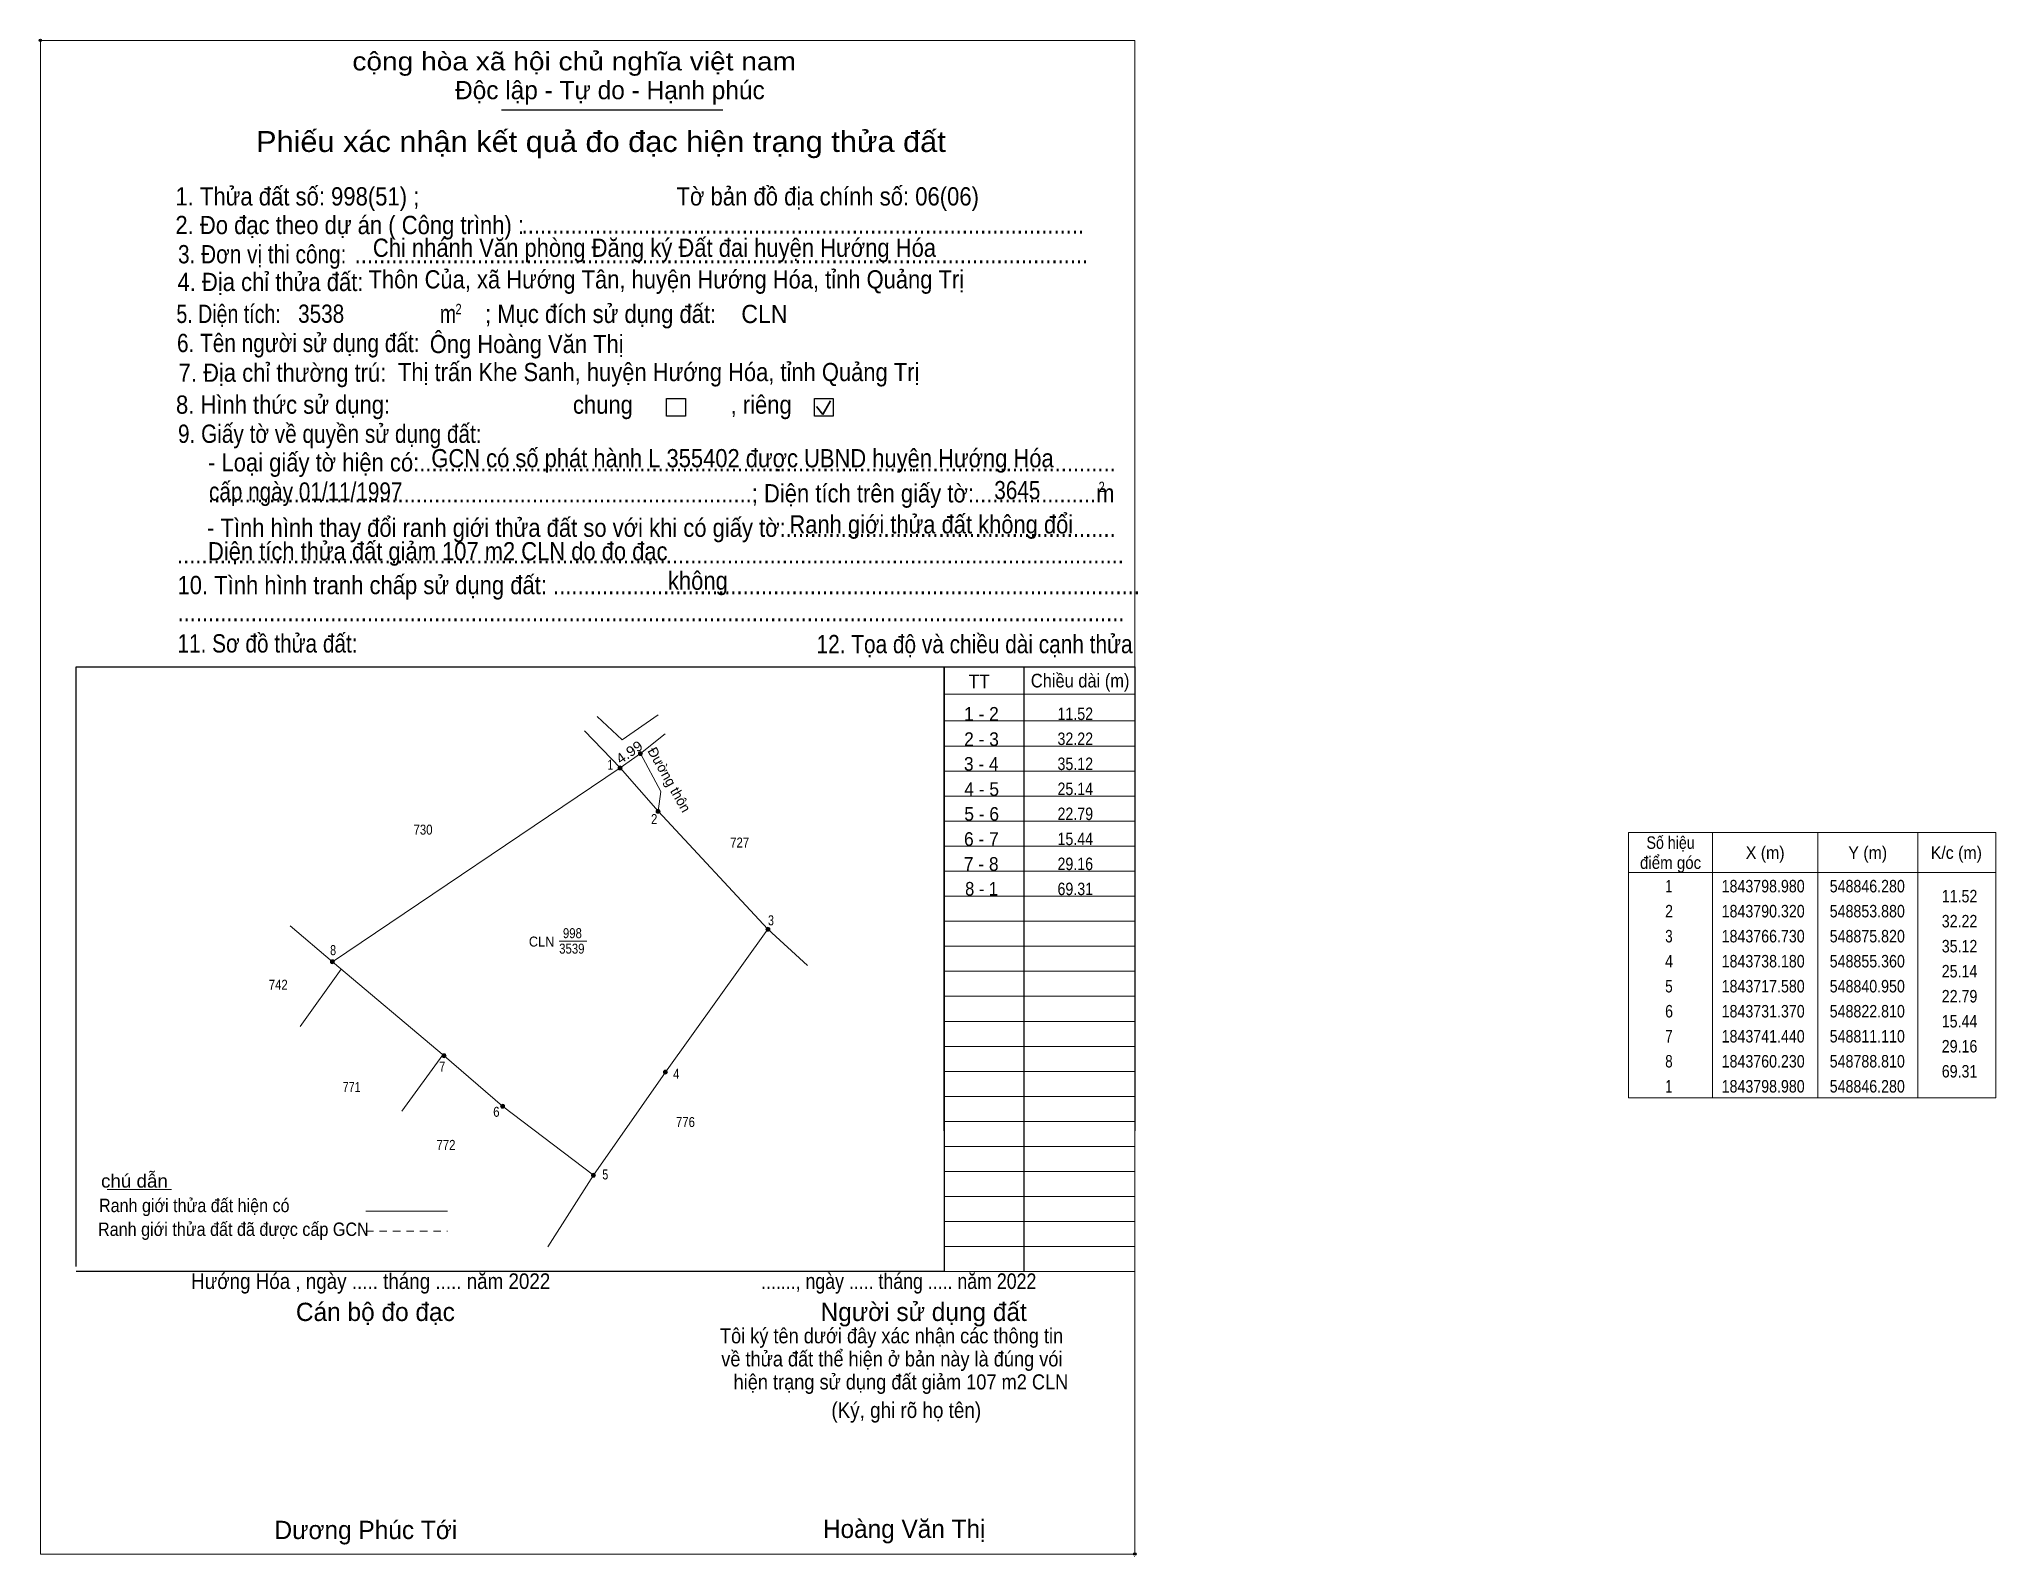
# Model space of a CAD drawing. Header units: metres. Extents: x 548002 to 549129, y 1843345 to 1844585.
# Drawn here: x 548738.5 to 549129.5, y 1844206.6 to 1844509.9 of the extents above; entities that cross this region are included whole.
import ezdxf
from ezdxf.enums import TextEntityAlignment as Align

# ---------------------------------------------------------------- set-up
doc = ezdxf.new("R2010")
doc.units = ezdxf.units.M
doc.header["$PDMODE"] = 32
doc.header["$PDSIZE"] = 0.5
doc.linetypes.add('SHORT_DASHED', pattern=[2.7, 1.5, -1.2])
for name, color, linetype, lineweight in [('1', 7, 'Continuous', 13), ('10', 7, 'Continuous', 13), ('17', 7, 'Continuous', 13), ('2', 7, 'Continuous', 25), ('23', 7, 'Continuous', 13), ('30', 7, 'Continuous', 13), ('36', 7, 'Continuous', 13), ('6', 7, 'Continuous', 13), ('63', 7, 'Continuous', 13)]:
    doc.layers.add(name, color=color, linetype=linetype, lineweight=lineweight)

msp = doc.modelspace()

# ---------------------------------------------------------------- texts
at = {"layer": '1'}
for s, width, p in [('730', 0.85, (548815.185, 1844350.95)), ('727', 0.85, (548878.46, 1844348.37)), ('998', 0.85, (548845.03, 1844330.26)), ('CLN', 0.95, (548838.875, 1844328.58)), ('3539', 0.85, (548844.915, 1844327.17)), ('742', 0.85, (548786.25, 1844319.95)), ('771', 0.8, (548800.915, 1844299.5)), ('776', 0.85, (548867.62, 1844292.52)), ('772', 0.85, (548819.77, 1844287.94))]:
    msp.add_text(s, height=2, dxfattribs=dict(at, width=width)).set_placement(p, align=Align.CENTER)
at = {"layer": '10'}
for s, height, width, p in [('1 - 2', 2.728, 0.95, (548926.765, 1844373.73)), ('2 - 3', 2.728, 0.95, (548926.785, 1844368.67)), ('3 - 4', 2.728, 0.95, (548926.74, 1844363.73)), ('4 - 5', 2.728, 0.95, (548926.815, 1844358.69)), ('5 - 6', 2.728, 0.95, (548926.815, 1844353.73)), ('6 - 7', 2.728, 0.95, (548926.755, 1844348.71)), ('7 - 8', 2.728, 0.95, (548926.73, 1844343.73)), ('8 - 1', 2.73, 0.9, (548926.8, 1844338.77))]:
    msp.add_text(s, height=height, dxfattribs=dict(at, width=width)).set_placement(p, align=Align.CENTER)
at = {"layer": '2'}
for s, height, width, p in [('cộng hòa xã hội chủ nghĩa việt nam', 3.651, 1.15, (548801.06, 1844503.69)), ('1. Thửa đất số: 998(51) ;                                          Tờ bản đồ địa chính số: 06(06)', 3.66, 0.9, (548765.7, 1844476.69)), ('2. Đo đạc theo dự án ( Công trình) : ', 3.653, 0.9, (548765.7, 1844470.97)), ('3. Đơn vị thi công:', 3.653, 0.85, (548766.22, 1844465.13)), ('Chi nhánh Văn phòng Đăng ký Đất đai huyện Hướng Hóa', 3.65, 0.9, (548805.16, 1844466.43)), ('............................................................................................', 3.653, 0.9, (548834.9, 1844471.09)), ('........................................................................................................................', 3.653, 0.9, (548801.52, 1844465.13)), ('4. Địa chỉ thửa đất:', 3.653, 0.9, (548766.12, 1844459.59)), ('Thôn Của, xã Hướng Tân, huyện Hướng Hóa, tỉnh Quảng Trị', 3.64, 0.9, (548804.3, 1844460.11)), ('5. Diện tích:', 3.653, 0.8, (548765.9, 1844453.21)), ('3538', 3.64, 0.85, (548790.22, 1844453.25)), ('2', 2.086, 0.8, (548821.66, 1844454.95)), ('; Mục đích sử dụng đất:', 3.651, 0.9, (548827.58, 1844453.21)), ('CLN', 3.64, 0.95, (548878.78, 1844453.19)), ('m', 3.651, 0.8, (548818.54, 1844453.21)), ('6. Tên người sử dụng đất:', 3.653, 0.85, (548766.02, 1844447.39)), ('Ông Hoàng Văn Thị', 3.64, 0.9, (548816.54, 1844447.19)), ('7. Địa chỉ thường trú:', 3.653, 0.9, (548766.34, 1844441.45)), ('Thị trấn Khe Sanh, huyện Hướng Hóa, tỉnh Quảng Trị', 3.64, 0.9, (548810.18, 1844441.59)), ('8. Hình thức sử dụng:', 3.653, 0.9, (548765.82, 1844435.07)), ('chung                , riêng', 3.651, 0.9, (548845.14, 1844435.07)), ('9. Giấy tờ về quyền sử dụng đất:', 3.653, 0.85, (548766.22, 1844429.25)), ('     - Loại giấy tờ hiện có:..................................................................................................................', 3.651, 0.9, (548766.12, 1844423.53)), ('GCN có số phát hành L 355402 được UBND huyện Hướng Hóa ', 3.64, 0.9, (548816.84, 1844424.37)), ('cấp ngày 01/11/1997', 3.64, 0.85, (548772.42, 1844417.71)), ('3645', 3.64, 0.85, (548929.34, 1844417.99)), ('     .........................................................................................; Diện tích trên giấy tờ:....................m', 3.651, 0.9, (548766.12, 1844417.35)), ('2', 2.086, 0.8, (548950.18, 1844419.41)), ('     - Tình hình thay đổi ranh giới thửa đất so với khi có giấy tờ:......................................................', 3.651, 0.9, (548765.92, 1844410.47)), ('Ranh giới thửa đất không đổi', 3.64, 0.9, (548888.4, 1844411.15)), ('Diện tích thửa đất giảm 107 m2 CLN do đo đạc', 3.64, 0.9, (548772.22, 1844405.77)), ('...........................................................................................................................................................', 3.651, 0.9, (548766.02, 1844405.17)), ('10. Tình hình tranh chấp sử dụng đất: ................................................................................................', 3.653, 0.9, (548766.12, 1844399.01)), ('không', 3.651, 0.9, (548864.12, 1844399.89)), ('...........................................................................................................................................................', 3.651, 0.9, (548766.12, 1844393.61)), ('11. Sơ đồ thửa đất:', 3.653, 0.85, (548766.12, 1844387.35)), ('12. Tọa độ và chiều dài cạnh thửa', 3.66, 0.85, (548893.82, 1844387.21)), ('Hướng Hóa , ngày ..... tháng ..... năm 2022', 3.12, 0.9, (548768.84, 1844260.15)), ('......., ngày ..... tháng ..... năm 2022', 3.12, 0.85, (548882.74, 1844260.15)), ('(Ký, ghi rõ họ tên)', 3.129, 0.9, (548896.78, 1844234.37))]:
    msp.add_text(s, height=height, dxfattribs=dict(at, width=width)).set_placement(p)
for s, height, p in [('Độc lập - Tự do - Hạnh phúc', 3.651, (548821.58, 1844497.93)), ('Cán bộ đo đạc', 3.651, (548789.78, 1844253.75)), ('Người sử dụng đất', 3.651, (548894.62, 1844253.75)), ('Dương Phúc Tới', 3.65, (548785.5, 1844210.17)), ('Hoàng Văn Thị', 3.64, (548895.1, 1844210.39))]:
    msp.add_text(s, height=height, dxfattribs=at).set_placement(p)
for s, height, width, p in [('Phiếu xác nhận kết quả đo đạc hiện trạng thửa đất', 4.171, 1.1, (548850.725, 1844487.39)), ('Tôi ký tên dưới đây xác nhận các thông tin', 3.016, 0.9, (548908.805, 1844249.29)), ('về thửa đất thể hiện ở bản này là đúng vói', 3.016, 0.9, (548908.87, 1844244.67)), ('hiện trạng sử dụng đất giảm 107 m2 CLN', 3.02, 0.9, (548910.68, 1844240.07))]:
    msp.add_text(s, height=height, dxfattribs=dict(at, width=width)).set_placement(p, align=Align.CENTER)
msp.add_text('.', height=1.043, dxfattribs=at).set_placement((548957.392, 1844206.61), align=Align.CENTER)
at = {"layer": '30'}
for s, height, width, p in [('TT', 2.72, 0.95, (548924.22, 1844380.21)), ('Chiều dài (m)', 2.728, 0.9, (548936.64, 1844380.37))]:
    msp.add_text(s, height=height, dxfattribs=dict(at, width=width)).set_placement(p)
at = {"layer": '6'}
for s, height, width, p in [('chú dẫn', 2.673, 1.05, (548750.84, 1844280.41)), ('Ranh giới thửa đất hiện có ', 2.673, 0.9, (548750.44, 1844275.51)), ('Ranh giới thửa đất đã được cấp GCN', 2.68, 0.9, (548750.24, 1844270.75))]:
    msp.add_text(s, height=height, dxfattribs=dict(at, width=width)).set_placement(p)
at = {"layer": '63'}
for s, height, width, p in [('11.52', 2.5, 0.85, (548949.08, 1844373.86)), ('32.22', 2.5, 0.85, (548949.08, 1844368.86)), (' 1', 2, 0.75, (548853.15, 1844363.93)), ('35.12', 2.5, 0.85, (548949.08, 1844363.86)), ('25.14', 2.5, 0.85, (548949.08, 1844358.86)), (' 2', 2, 0.85, (548862, 1844353.06)), ('22.79', 2.5, 0.85, (548949.08, 1844353.86)), ('15.44', 2.5, 0.85, (548949.08, 1844348.86)), ('29.16', 2.5, 0.85, (548949.08, 1844343.86)), ('69.31', 2.5, 0.85, (548949.08, 1844338.86)), ('11.52', 2.5, 0.85, (549125.78, 1844337.41)), (' 3', 2, 0.8, (548885.31, 1844332.83)), ('32.22', 2.5, 0.85, (549125.78, 1844332.41)), (' 8', 2, 0.8, (548797.81, 1844326.87)), ('35.12', 2.5, 0.85, (549125.78, 1844327.41)), ('25.14', 2.5, 0.85, (549125.78, 1844322.41)), ('22.79', 2.5, 0.85, (549125.78, 1844317.41)), ('15.44', 2.5, 0.85, (549125.78, 1844312.41)), ('29.16', 2.5, 0.85, (549125.78, 1844307.41)), (' 7', 2, 0.8, (548819.62, 1844303.6)), ('69.31', 2.5, 0.85, (549125.78, 1844302.41)), (' 4', 2, 0.85, (548866.43, 1844302.15)), (' 6', 2, 0.85, (548830.47, 1844294.56)), (' 5', 2, 0.8, (548852.2, 1844282.04))]:
    msp.add_text(s, height=height, dxfattribs=dict(at, width=width)).set_placement(p, align=Align.RIGHT)
at = {"layer": '63', "width": 1.1}
msp.add_text('4.99', height=2, rotation=35.124, dxfattribs=at).set_placement((548856.975, 1844366.602), align=Align.CENTER)
at = {"layer": '63'}
msp.add_text('Đường thôn', height=2, rotation=299.47, dxfattribs=at).set_placement((548863.513, 1844361.442), align=Align.CENTER)
for s, width, p in [('Số hiệu', 0.85, (549064.48, 1844348.11)), ('X (m)', 0.95, (549083.38, 1844346.11)), ('Y (m)', 0.95, (549103.875, 1844346.11)), ('K/c (m)', 0.95, (549121.58, 1844346.11)), ('điểm góc', 0.9, (549064.48, 1844344.11)), (' 1', 0.75, (549063.775, 1844339.41)), ('1843798.980', 0.85, (549082.98, 1844339.41)), ('548846.280', 0.85, (549103.785, 1844339.41)), (' 2', 0.85, (549063.78, 1844334.41)), ('1843790.320', 0.85, (549082.98, 1844334.41)), ('548853.880', 0.85, (549103.785, 1844334.41)), (' 3', 0.8, (549063.78, 1844329.41)), ('1843766.730', 0.85, (549082.98, 1844329.41)), ('548875.820', 0.85, (549103.785, 1844329.41)), (' 4', 0.85, (549063.775, 1844324.41)), ('1843738.180', 0.85, (549082.98, 1844324.41)), ('548855.360', 0.85, (549103.785, 1844324.41)), (' 5', 0.8, (549063.78, 1844319.41)), ('1843717.580', 0.85, (549082.98, 1844319.41)), ('548840.950', 0.85, (549103.785, 1844319.41)), (' 6', 0.85, (549063.78, 1844314.41)), ('1843731.370', 0.85, (549082.98, 1844314.41)), ('548822.810', 0.85, (549103.785, 1844314.41)), (' 7', 0.8, (549063.78, 1844309.41)), ('1843741.440', 0.85, (549082.98, 1844309.41)), ('548811.110', 0.85, (549103.785, 1844309.41)), (' 8', 0.8, (549063.78, 1844304.41)), ('1843760.230', 0.85, (549082.98, 1844304.41)), ('548788.810', 0.85, (549103.785, 1844304.41)), (' 1', 0.75, (549063.775, 1844299.41)), ('1843798.980', 0.85, (549082.98, 1844299.41)), ('548846.280', 0.85, (549103.785, 1844299.41))]:
    msp.add_text(s, height=2.5, dxfattribs=dict(at, width=width)).set_placement(p, align=Align.CENTER)

# ---------------------------------------------------------------- hatches: boundary and pattern name
at = {"layer": '63'}
for points in [[(548859.03, 1844367.16, 1), (548858.23, 1844367.16, 1)], [(548854.95, 1844364.29, 1), (548854.15, 1844364.29, 1)], [(548854.95, 1844364.29, 1), (548854.15, 1844364.29, 1)], [(548862.55, 1844355.63, 1), (548861.75, 1844355.63, 1)], [(548884.49, 1844332.04, 1), (548883.69, 1844332.04, 1)], [(548797.48, 1844325.54, 1), (548796.68, 1844325.54, 1)], [(548819.78, 1844306.75, 1), (548818.98, 1844306.75, 1)], [(548864.03, 1844303.49, 1), (548863.23, 1844303.49, 1)], [(548831.48, 1844296.68, 1), (548830.68, 1844296.68, 1)], [(548849.62, 1844282.89, 1), (548848.82, 1844282.89, 1)]]:
    msp.add_hatch(color=256, dxfattribs=at).paths.add_polyline_path(points)

# ---------------------------------------------------------------- linework, layer by layer
at = {"layer": '1'}
msp.add_line((548847.42, 1844371.7), (548854.55, 1844364.29), dxfattribs=at)
msp.add_lwpolyline([(548854.55, 1844364.29), (548862.15, 1844355.63), (548884.09, 1844332.04), (548863.63, 1844303.49), (548849.22, 1844282.89), (548831.08, 1844296.68), (548819.38, 1844306.75), (548797.08, 1844325.54)], dxfattribs=at)
msp.add_lwpolyline([(548854.55, 1844364.29), (548862.15, 1844355.63), (548884.09, 1844332.04), (548863.63, 1844303.49), (548849.22, 1844282.89), (548831.08, 1844296.68), (548819.38, 1844306.75), (548797.08, 1844325.54)], close=True, dxfattribs=at)
at = {"layer": '10'}
for p, q in [((548790.61, 1844312.58), (548798.85, 1844324.05)), ((548810.96, 1844295.69), (548819.12, 1844306.97)), ((548840.15, 1844268.55), (548849.22, 1844282.89))]:
    msp.add_line(p, q, dxfattribs=at)
at = {"layer": '17'}
msp.add_line((548752.04, 1844280.05), (548764.94, 1844280.05), dxfattribs=at)
at = {"layer": '2'}
for p, q in [((548830.84, 1844495.82), (548875.07, 1844495.82)), ((548745.84, 1844384.48), (548919.34, 1844384.48)), ((548745.84, 1844264.63), (548745.84, 1844384.48)), ((548919.34, 1844384.48), (548919.34, 1844263.64)), ((548919.34, 1844263.64), (548745.84, 1844263.64))]:
    msp.add_line(p, q, dxfattribs=at)
at = {"layer": '2', "lineweight": 35}
for p, q in [((548895.09, 1844434.91), (548896.6, 1844437.63)), ((548893.84, 1844436.53), (548895.09, 1844434.91))]:
    msp.add_line(p, q, dxfattribs=at)
at = {"layer": '2', "lineweight": 13}
msp.add_lwpolyline([(548738.72, 1844509.69), (548957.43, 1844509.69), (548957.43, 1844207.18), (548738.72, 1844207.18)], close=True, dxfattribs=at)
at = {"layer": '2'}
for points in [[(548863.86, 1844438.09), (548867.62, 1844438.09), (548867.62, 1844434.59), (548863.86, 1844434.59)], [(548893.41, 1844438.09), (548897.17, 1844438.09), (548897.17, 1844434.59), (548893.41, 1844434.59)]]:
    msp.add_lwpolyline(points, close=True, dxfattribs=at)
for p in [(548738.72, 1844509.69), (548957.43, 1844207.18)]:
    msp.add_point(p, dxfattribs=at)
at = {"layer": '23'}
for points in [[(548850, 1844374.53), (548854.99, 1844369.88), (548862.14, 1844374.9)], [(548862.15, 1844355.63), (548862.7, 1844359.6), (548858.63, 1844367.16), (548863.58, 1844371.07)]]:
    msp.add_lwpolyline(points, dxfattribs=at)
at = {"layer": '30', "lineweight": 25}
for p, q in [((548919.34, 1844291.73), (548919.34, 1844384.48)), ((548935.25, 1844384.48), (548935.25, 1844263.64))]:
    msp.add_line(p, q, dxfattribs=at)
at = {"layer": '30'}
for p, q in [((548919.34, 1844379.02), (548957.43, 1844379.02)), ((548919.34, 1844373.72), (548957.43, 1844373.72)), ((548919.24, 1844368.62), (548957.33, 1844368.62)), ((548919.34, 1844363.66), (548957.43, 1844363.66)), ((548919.34, 1844358.64), (548957.43, 1844358.64)), ((548919.34, 1844353.64), (548957.43, 1844353.64)), ((548919.34, 1844348.64), (548957.43, 1844348.64)), ((548919.34, 1844343.64), (548957.43, 1844343.64)), ((548919.34, 1844338.64), (548957.43, 1844338.64)), ((548919.34, 1844333.64), (548957.43, 1844333.64)), ((548919.34, 1844328.64), (548957.43, 1844328.64)), ((548919.34, 1844323.64), (548957.43, 1844323.64)), ((548919.34, 1844318.64), (548957.43, 1844318.64)), ((548919.34, 1844313.64), (548957.43, 1844313.64)), ((548919.34, 1844308.64), (548957.43, 1844308.64)), ((548919.34, 1844303.64), (548957.43, 1844303.64)), ((548919.34, 1844298.64), (548957.43, 1844298.64)), ((548919.34, 1844293.64), (548957.43, 1844293.64)), ((548919.34, 1844288.64), (548957.43, 1844288.64)), ((548919.34, 1844283.64), (548957.43, 1844283.64)), ((548919.34, 1844283.62), (548957.43, 1844283.62)), ((548919.34, 1844278.64), (548957.43, 1844278.64)), ((548919.34, 1844273.64), (548957.43, 1844273.64)), ((548919.34, 1844268.64), (548957.43, 1844268.64)), ((548919.34, 1844263.64), (548957.43, 1844263.64))]:
    msp.add_line(p, q, dxfattribs=at)
at = {"layer": '30', "lineweight": 25}
msp.add_lwpolyline([(548919.34, 1844384.48), (548957.43, 1844384.48), (548957.43, 1844291.73)], dxfattribs=at)
at = {"layer": '36'}
msp.add_line((548862.15, 1844355.63), (548884.09, 1844332.04), dxfattribs=at)
msp.add_lwpolyline([(548884.09, 1844332.04), (548863.63, 1844303.49), (548849.22, 1844282.89), (548831.08, 1844296.68), (548819.38, 1844306.75), (548797.08, 1844325.54), (548788.64, 1844332.75)], dxfattribs=at)
at = {"layer": '6'}
msp.add_line((548803.76, 1844275.69), (548820.04, 1844275.69), dxfattribs=at)
at = {"layer": '6', "linetype": 'SHORT_DASHED'}
msp.add_line((548803.76, 1844271.71), (548820.04, 1844271.71), dxfattribs=at)
at = {"layer": '63'}
for p, q in [((548854.55, 1844364.29), (548858.63, 1844367.16)), ((548854.55, 1844364.29), (548797.08, 1844325.54)), ((549072.88, 1844351.36), (549072.88, 1844298.36)), ((549093.88, 1844351.36), (549093.88, 1844298.36)), ((549113.88, 1844351.36), (549113.88, 1844298.36)), ((549056.08, 1844343.36), (549129.48, 1844343.36)), ((548884.09, 1844332.04), (548892.01, 1844324.79)), ((548842.4, 1844329.68), (548847.93, 1844329.68))]:
    msp.add_line(p, q, dxfattribs=at)
msp.add_lwpolyline([(549056.08, 1844351.36), (549129.48, 1844351.36), (549129.48, 1844298.36), (549056.08, 1844298.36)], close=True, dxfattribs=at)
for centre in [(548858.63, 1844367.16), (548854.55, 1844364.29), (548854.55, 1844364.29), (548862.15, 1844355.63), (548884.09, 1844332.04), (548797.08, 1844325.54), (548819.38, 1844306.75), (548863.63, 1844303.49), (548831.08, 1844296.68), (548849.22, 1844282.89)]:
    msp.add_circle(centre, 0.4, dxfattribs=at)

msp.set_redraw_order([(e.dxf.handle, doc.entitydb.next_handle()) for e in msp.query("TEXT MTEXT ATTDEF DIMENSION ARC_DIMENSION")])  # texts and dimensions are drawn at this point

doc.saveas('drawing.dxf')
